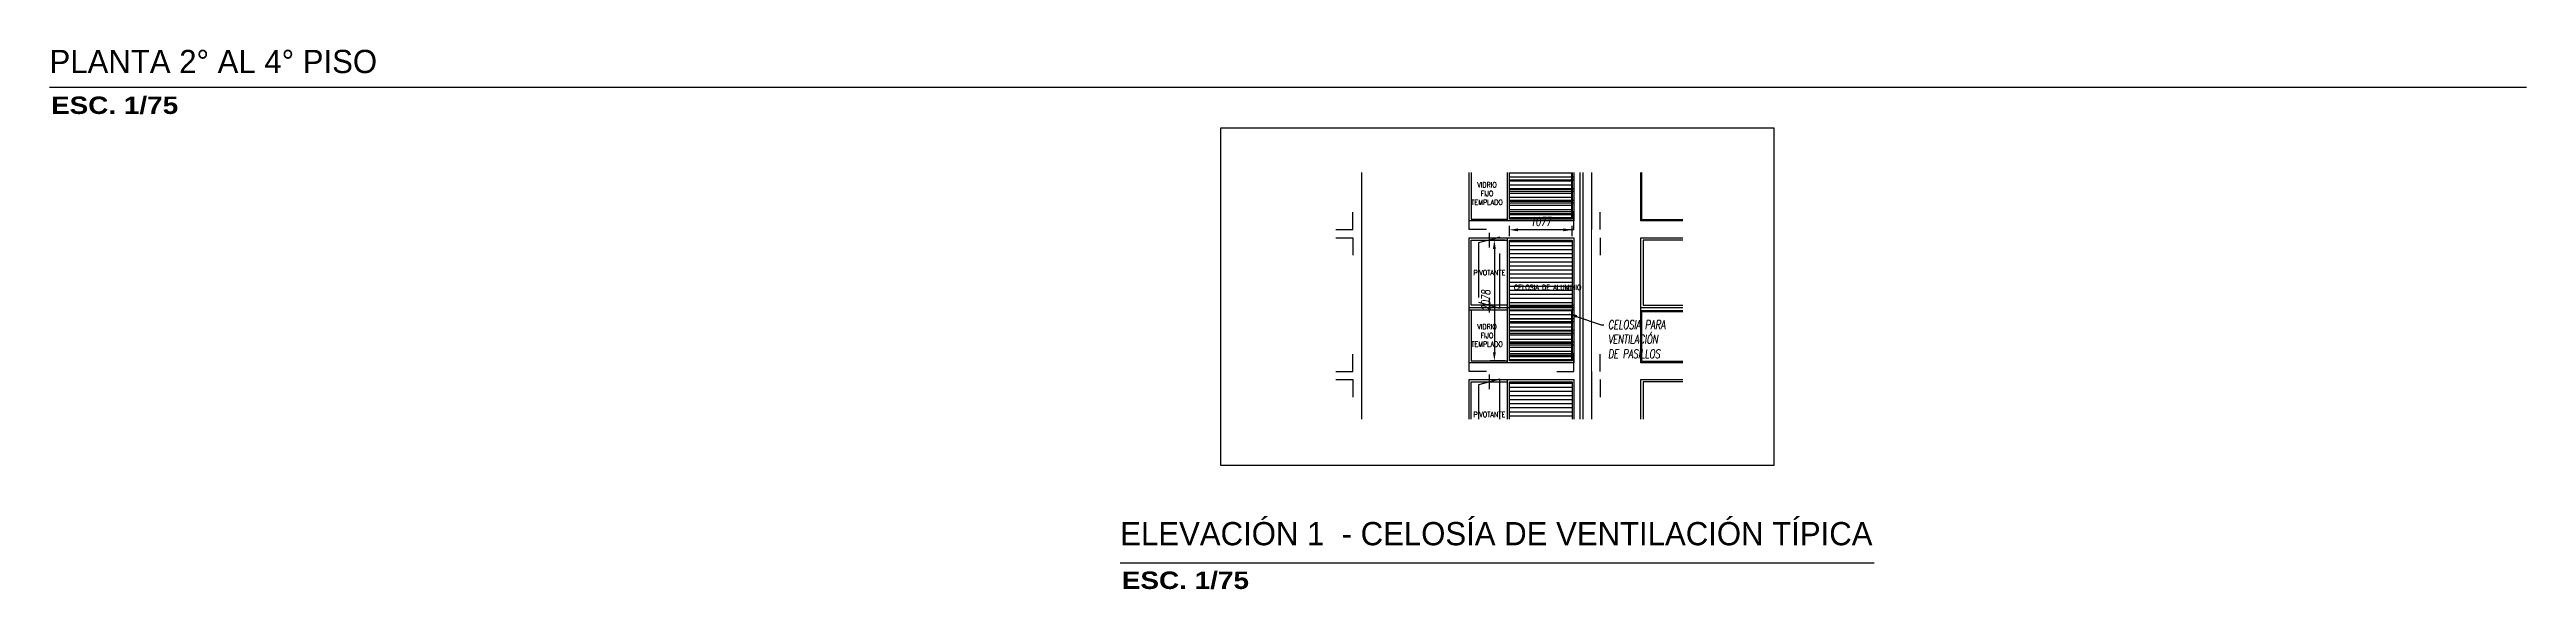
# Model space of a CAD drawing. Header units: millimetres. Extents: x -3 to 53, y -269 to 39.
# Drawn here: x 0 to 42.58, y -29.64 to -20.35 of the extents above; entities that cross this region are included whole.
import ezdxf
from ezdxf import colors
from ezdxf.entities.mleader import LeaderData, LeaderLine
from ezdxf.math import Vec2, Vec3

# ---------------------------------------------------------------- set-up
doc = ezdxf.new("R2010")
doc.units = ezdxf.units.MM
doc.header["$LTSCALE"] = 15
doc.set_wipeout_variables(frame=1)
doc.header["$PDMODE"] = 67
doc.header["$PDSIZE"] = 0.1
doc.linetypes.add('DOT', pattern=[6.35, 0, -6.35])
doc.linetypes.add('HIDDEN2', pattern=[0.1875, 0.125, -0.0625])
doc.layers.get('0').update_dxf_attribs({"color": 250})
doc.layers.get('DEFPOINTS').update_dxf_attribs({"color": 250})
for name, color, linetype in [('01', 250, 'Continuous'), ('A-PROYECCIONES', 250, 'HIDDEN2'), ('A-PROYECCIONES INT.', 250, 'HIDDEN2'), ('A_20_MuroBajo', 250, 'Continuous'), ('A_50_TextoIndicaciones', 252, 'Continuous'), ('A_60_HatchAcabados', 250, 'Continuous'), ('L13 Texto Grande', 150, 'Continuous'), ('L4 Linea mediana', 191, 'Continuous'), ('L6 Linea fina', 141, 'Continuous')]:
    doc.layers.add(name, color=color, linetype=linetype)
doc.layers.add('A-01', color=250, linetype='Continuous', lineweight=0)
doc.layers.add('A-05', color=250, linetype='Continuous', lineweight=20)
doc.styles.add('JNV ING', font='romans.shx', dxfattribs={"width": 0.7, "oblique": 8, "height": 0.15})
doc.styles.add('R160-75', font='', dxfattribs={"height": 0.6})
doc.styles.add('R175-75', font='GOTHIC.TTF', dxfattribs={"height": 0.4})
doc.styles.add('TXT_COTAS', font='romans.shx', dxfattribs={"width": 0.8})
doc.styles.get('R160-75').set_extended_font_data('Arial Black', bold=True)
doc.dimstyles.new('JNV ING.', dxfattribs={"dimtxt": 0.15, "dimasz": 0.15, "dimexe": 0.07, "dimexo": 0.07, "dimgap": 0.07, "dimtad": 2, "dimtoh": 1, "dimdec": 0, "dimlfac": 1000, "dimzin": 0, "dimdsep": 46, "dimtxsty": 'JNV ING', "dimcen": 3, "dimdle": 0.05, "dimclrd": 256, "dimclre": 256, "dimclrt": 12, "dimadec": 0, "dimazin": 0, "dimtfac": 1, "dimtdec": 0, "dimtix": 1, "dimtmove": 2, "dimatfit": 3, "dimfxl": 1, "dimtolj": 1, "dimtzin": 0, "dimarcsym": 0})

msp = doc.modelspace()

# ---------------------------------------------------------------- texts
at = {"layer": 'A_50_TextoIndicaciones', "linetype": 'HIDDEN2', "char_height": 0.09, "attachment_point": 5, "style": 'TXT_COTAS'}
for s, insert, width in [('VIDRIO \\PFIJO TEMPLADO', (24.7086, -22.8252, 0), 0.484728), ('PIVOTANTE', (24.7499, -26.6254, 0), 0.582529)]:
    msp.add_mtext(s, dxfattribs=dict(at, insert=insert, width=width))
at = {"layer": 'L13 Texto Grande', "attachment_point": 1}
for s, insert, char_height, width, style in [('PLANTA 2° AL 4° PISO', (0, -20.3526), 0.4, 16.529649, 'R175-75'), ('ESC. 1/75', (0.0252, -21.1557), 0.3, 10.725123, 'R160-75')]:
    msp.add_mtext(s, dxfattribs=dict(at, insert=insert, char_height=char_height, width=width, style=style))

# ---------------------------------------------------------------- blocks, each defined once
blk = doc.blocks.new('A$C6edc67ee')
at = {"layer": 'L4 Linea mediana'}
blk.add_lwpolyline([(-12.687, 3.686), (-3.168, 3.686), (-3.168, -2.112), (-12.687, -2.112)], close=True, dxfattribs=at)
blk = doc.blocks.new('*D21')
at = {"layer": 'DEFPOINTS', "color": 0, "transparency": 16777216}
for p in [(25.093, -23.449), (25.093, -23.626, 0), (26.17, -23.626, 0)]:
    blk.add_point(p, dxfattribs=at)
at = {"layer": 'L6 Linea fina', "lineweight": -2, "transparency": 16777216}
for p, q in [((25.093, -23.556), (25.093, -23.379)), ((26.17, -23.556), (26.17, -23.379)), ((26.02, -23.449), (25.243, -23.449))]:
    blk.add_line(p, q, dxfattribs=at)
at = {"layer": 'L6 Linea fina', "transparency": 16777216}
for points in [[(25.243, -23.424), (25.243, -23.474), (25.093, -23.449)], [(26.02, -23.424), (26.02, -23.474), (26.17, -23.449)]]:
    blk.add_solid(points, dxfattribs=at)
at = {"layer": 'L6 Linea fina', "color": 12, "transparency": 16777216, "insert": (25.632, -23.304), "char_height": 0.15, "attachment_point": 5, "style": 'JNV ING'}
blk.add_mtext('\\A1;1077', dxfattribs=at)
blk = doc.blocks.new('*D22')
at = {"layer": 'DEFPOINTS', "color": 0, "transparency": 16777216}
for p in [(25.093, -23.626, 0), (24.835, -25.704), (25.093, -25.704, 0)]:
    blk.add_point(p, dxfattribs=at)
at = {"layer": 'L6 Linea fina', "lineweight": -2, "transparency": 16777216}
for p, q in [((25.023, -23.626), (24.765, -23.626)), ((24.835, -23.776), (24.835, -25.554)), ((25.023, -25.704), (24.765, -25.704))]:
    blk.add_line(p, q, dxfattribs=at)
at = {"layer": 'L6 Linea fina', "transparency": 16777216}
for points in [[(24.81, -23.776), (24.86, -23.776), (24.835, -23.626)], [(24.81, -25.554), (24.86, -25.554), (24.835, -25.704)]]:
    blk.add_solid(points, dxfattribs=at)
at = {"layer": 'L6 Linea fina', "color": 12, "transparency": 16777216, "insert": (24.69, -24.665), "char_height": 0.15, "attachment_point": 5, "rotation": 90, "style": 'JNV ING'}
blk.add_mtext('\\A1;2078', dxfattribs=at)
blk = doc.blocks.new('A$C24fb5078')
at = {"layer": 'L13 Texto Grande'}
blk.add_lwpolyline([(-3.627, 0.874), (9.332, 0.874)], dxfattribs=at)
at = {"layer": 'L13 Texto Grande', "attachment_point": 1}
for s, insert, char_height, width, style in [('ELEVACIÓN 1  - CELOSÍA DE VENTILACIÓN TÍPICA', (-3.627, 1.578), 0.4, 16.52965, 'R175-75'), ('ESC. 1/75', (-3.601, 0.726), 0.3, 10.72512, 'R160-75')]:
    blk.add_mtext(s, dxfattribs=dict(at, insert=insert, char_height=char_height, width=width, style=style))

# ---------------------------------------------------------------- hatches: boundary and pattern name
at = {"layer": 'A_60_HatchAcabados'}
h = msp.add_hatch(dxfattribs=at)
h.set_pattern_fill('_USER', color=256, scale=0.07, pattern_type=0)
h.set_pattern_definition([(0, (-243.66079, 9.662505), (0, 0.07), [])])
h.paths.add_polyline_path([(26.1697, -23.2619), (25.0929, -23.2642), (25.0933, -22.4628), (26.17, -22.4605)])
h = msp.add_hatch(dxfattribs=at)
h.set_pattern_fill('_USER', color=256, scale=0.07, pattern_type=0)
h.set_pattern_definition([(0, (-243.66069, 4.782505), (0, 0.07), [])])
h.paths.add_polyline_path([(26.1695, -26.7067), (25.0928, -26.709), (25.0932, -26.0662), (26.1699, -26.0639)])

# ---------------------------------------------------------------- linework, layer by layer
for p, q in [((22.5529, -22.4617, 0), (22.5529, -26.7078, 0)), ((26.3537, -22.4617, 0), (26.3537, -26.7078, 0)), ((26.5028, -22.4617, 0), (26.5028, -23.4456, 0)), ((26.5028, -25.8856, 0), (26.5028, -26.7078, 0))]:
    msp.add_line(p, q)
at = {"elevation": 0}
msp.add_lwpolyline([(26.3029, -22.4617), (26.3029, -26.7078)], dxfattribs=at)
for points in [[(28.0742, -23.2956), (27.3528, -23.2956), (27.3528, -22.4617)], [(28.0742, -25.7356), (27.3528, -25.7356), (27.3528, -23.5856), (28.0742, -23.5856)], [(27.3528, -26.7078), (27.3528, -26.0256), (28.0742, -26.0256)]]:
    msp.add_lwpolyline(points)
at = {"layer": '01', "linetype": 'HIDDEN2'}
for p, q in [((25.0931, -22.5362, 0), (26.1988, -22.5362, 0)), ((25.0931, -22.5862, 0), (26.1988, -22.5862, 0)), ((25.0931, -22.7362, 0), (26.1988, -22.7362, 0)), ((25.0931, -22.7862, 0), (26.1988, -22.7862, 0)), ((25.0931, -22.9362, 0), (26.1988, -22.9362, 0)), ((25.0931, -22.9862, 0), (26.1988, -22.9862, 0)), ((25.0931, -23.1362, 0), (26.1988, -23.1362, 0)), ((25.0931, -23.1862, 0), (26.1988, -23.1862, 0))]:
    msp.add_line(p, q, dxfattribs=at)
at = {"layer": '01'}
for points in [[(28.0742, -23.2756), (27.3728, -23.2756), (27.3728, -22.4617)], [(28.0742, -23.6256), (27.3929, -23.6256), (27.3929, -24.7456), (28.0742, -24.7456)], [(27.3528, -24.7856), (28.0742, -24.7856)], [(27.3528, -24.8356), (28.0742, -24.8356)], [(28.0742, -25.7156), (27.3728, -25.7156), (27.3728, -24.8556), (28.0742, -24.8556)], [(28.0742, -26.0656), (27.3929, -26.0656), (27.3929, -26.7078)]]:
    msp.add_lwpolyline(points, dxfattribs=at)
at = {"layer": 'A-05'}
msp.add_line((26.5028, -22.4617, 0), (26.5028, -26.7078, 0), dxfattribs=at)
at = {"layer": 'A-PROYECCIONES', "ltscale": 0.5}
msp.add_line((24.7444, -25.9405, 0), (24.7444, -26.1905, 0), dxfattribs=at)
at = {"layer": 'A-PROYECCIONES', "ltscale": 0.5, "elevation": 0}
msp.add_lwpolyline([(24.9291, -26.7078), (24.9291, -26.0155), (24.5598, -26.1155), (24.5598, -26.7078)], dxfattribs=at)
at = {"layer": 'A-PROYECCIONES INT.', "ltscale": 0.5, "elevation": 0}
for points in [[(22.1084, -23.4456), (22.4029, -23.4456), (22.4029, -23.1456)], [(22.1084, -23.5856), (22.4029, -23.5856), (22.4029, -23.8856)], [(22.1084, -25.8856), (22.4029, -25.8856), (22.4029, -25.5856)], [(22.1084, -26.0256), (22.4029, -26.0256), (22.4029, -26.3256)]]:
    msp.add_lwpolyline(points, dxfattribs=at)
at = {"layer": 'A-PROYECCIONES INT.', "ltscale": 0.5}
for points in [[(26.6528, -23.4456), (26.6528, -23.1456)], [(26.6528, -23.5856), (26.6528, -23.8856)], [(26.6528, -25.8856), (26.6528, -25.5856)], [(26.6528, -26.0256), (26.6528, -26.3256)]]:
    msp.add_lwpolyline(points, dxfattribs=at)
at = {"layer": 'A_20_MuroBajo', "lineweight": 25, "elevation": 0}
for points in [[(26.2029, -22.4617), (26.2029, -23.2956), (24.4029, -23.2956), (24.4029, -22.4617)], [(24.4028, -26.7078), (24.4028, -26.0255), (26.2028, -26.0255), (26.2028, -26.7078)]]:
    msp.add_lwpolyline(points, dxfattribs=at)
at = {"layer": 'A_60_HatchAcabados'}
for p, q in [((25.0547, -22.4617, 0), (25.0531, -23.2956, 0)), ((24.4359, -26.7078, -0.0001), (24.4359, -26.0647, -0.0001)), ((24.4359, -26.0647, -0.0001), (25.053, -26.0662, 0)), ((25.053, -26.0255, 0), (25.053, -26.7078, 0))]:
    msp.add_line(p, q, dxfattribs=at)
at = {"layer": 'A_60_HatchAcabados', "elevation": 0}
for points in [[(24.436, -22.4617), (24.436, -23.2642), (25.0531, -23.2642)], [(26.17, -22.4617), (26.17, -23.2642), (25.0931, -23.2642), (25.0931, -22.4617)], [(26.1652, -23.2642), (26.1652, -22.4617)], [(25.093, -26.7078), (25.093, -26.0662), (26.1699, -26.0662), (26.1699, -26.7078)]]:
    msp.add_lwpolyline(points, dxfattribs=at)
at = {"layer": 'L13 Texto Grande'}
msp.add_lwpolyline([(0, -20.992), (42.5761, -20.992)], dxfattribs=at)

# ---------------------------------------------------------------- block references
at = {"layer": 'L6 Linea fina'}
msp.add_blockref('A$C24fb5078', (22.032, -30.0537), dxfattribs=at)

msp.set_redraw_order([(e.dxf.handle, doc.entitydb.next_handle()) for e in msp.query("TEXT MTEXT ATTDEF DIMENSION ARC_DIMENSION")])  # texts and dimensions are drawn at this point

# ---------------------------------------------------------------- next in the draw order: wipeouts: each hides what was drawn before it
at = {"linetype": 'DOT'}
msp.add_wipeout([(24.4029, -25.7356), (26.2029, -25.7356), (26.2029, -23.5855), (24.4029, -23.5855)], dxfattribs=at).translate(0, 0, 0).dxf.layer = 'A-01'

# ---------------------------------------------------------------- next in the draw order: hatches: boundary and pattern name
at = {"layer": 'A_60_HatchAcabados'}
h = msp.add_hatch(dxfattribs=at)
h.set_pattern_fill('_USER', color=256, scale=0.07, pattern_type=0)
h.set_pattern_definition([(0, (-243.66074, 7.222505), (0, 0.07), [])])
h.paths.add_polyline_path([(26.1696, -25.7019), (25.0928, -25.7042), (25.0932, -23.6262), (26.17, -23.6239)])

# ---------------------------------------------------------------- next in the draw order: linework, layer by layer
at = {"layer": '01', "linetype": 'HIDDEN2'}
for p, q in [((25.093, -24.8262, 0), (26.1988, -24.8262, 0)), ((25.093, -24.9762, 0), (26.1988, -24.9762, 0)), ((25.093, -25.0262, 0), (26.1988, -25.0262, 0)), ((25.0971, -24.7462, 0), (26.2029, -24.7462, 0)), ((25.093, -25.1762, 0), (26.1988, -25.1762, 0)), ((25.093, -25.2262, 0), (26.1988, -25.2262, 0)), ((25.093, -25.3762, 0), (26.1988, -25.3762, 0)), ((25.093, -25.4262, 0), (26.1988, -25.4262, 0)), ((25.093, -25.5762, 0), (26.1988, -25.5762, 0)), ((25.093, -25.6262, 0), (26.1988, -25.6262, 0))]:
    msp.add_line(p, q, dxfattribs=at)
at = {"layer": 'A-PROYECCIONES', "ltscale": 0.5}
for p, q in [((24.7445, -23.5005, 0), (24.7445, -23.7505, 0)), ((24.7445, -24.6204, 0), (24.7445, -24.8704, 0))]:
    msp.add_line(p, q, dxfattribs=at)
at = {"layer": 'A-PROYECCIONES', "ltscale": 0.5, "elevation": 0}
msp.add_lwpolyline([(24.9291, -23.5755), (24.5599, -23.6755), (24.5599, -24.6954), (24.9291, -24.7954)], close=True, dxfattribs=at)
at = {"layer": 'A-PROYECCIONES INT.', "ltscale": 0.5, "elevation": 0}
for points in [[(24.6974, -23.4456), (24.4029, -23.4456), (24.4029, -23.1456)], [(25.9085, -23.4456), (26.2029, -23.4456), (26.2029, -23.1456)], [(24.6973, -25.8856), (24.4028, -25.8856), (24.4028, -25.5856)], [(25.9084, -25.8856), (26.2029, -25.8856), (26.2029, -25.5856)]]:
    msp.add_lwpolyline(points, dxfattribs=at)
at = {"layer": 'A_20_MuroBajo', "lineweight": 25, "elevation": 0}
msp.add_lwpolyline([(26.2029, -25.7356), (24.4029, -25.7356), (24.4029, -23.5855), (26.2029, -23.5855)], close=True, dxfattribs=at)
at = {"layer": 'A_60_HatchAcabados'}
for p, q in [((24.436, -24.7447, -0.0001), (24.436, -23.6247, -0.0001)), ((24.436, -23.6247, -0.0001), (25.053, -23.6262, 0)), ((25.053, -23.5855, 0), (25.053, -24.7462, 0)), ((24.4029, -24.7862, 0), (26.2029, -24.7862, 0)), ((24.4029, -24.8262, 0), (25.053, -24.8262, 0)), ((25.053, -24.7462, 0), (24.436, -24.7447, -0.0001)), ((25.055, -24.7462, 0), (25.053, -25.7356, 0))]:
    msp.add_line(p, q, dxfattribs=at)
at = {"layer": 'A_60_HatchAcabados', "elevation": 0}
msp.add_lwpolyline([(26.17, -25.7042), (25.093, -25.7042), (25.093, -23.6262), (26.17, -23.6262)], close=True, dxfattribs=at)
for points in [[(24.436, -24.8262), (24.436, -25.7042), (25.053, -25.7042)], [(26.1651, -25.7042), (26.1651, -24.8262)]]:
    msp.add_lwpolyline(points, dxfattribs=at)

# ---------------------------------------------------------------- next in the draw order: block references
at = {"layer": 'L6 Linea fina', "xscale": -1}
msp.add_blockref('A$C6edc67ee', (16.9588, -25.3855), dxfattribs=at)

# ---------------------------------------------------------------- next in the draw order: texts
at = {"layer": 'A_50_TextoIndicaciones', "linetype": 'HIDDEN2', "char_height": 0.09, "attachment_point": 5, "style": 'TXT_COTAS'}
for s, insert, width in [('PIVOTANTE', (24.75, -24.1854, 0), 0.582529), ('CELOSIA DE ALUMINIO ', (25.7513, -24.4389, -0.028), 1.125211), ('VIDRIO \\PFIJO TEMPLADO', (24.7085, -25.2652, 0), 0.484728)]:
    msp.add_mtext(s, dxfattribs=dict(at, insert=insert, width=width))

# ---------------------------------------------------------------- next in the draw order: dimensions: what is measured, and where the dimension line sits
at = {"layer": 'L6 Linea fina'}
for base, p1, p2, angle, picture, middle in [((25.093, -23.4485), (26.17, -23.6262, 0), (25.093, -23.6262, 0), 180, '*D21', (25.6315, -23.3035)), ((24.8345, -25.7042), (25.093, -23.6262, 0), (25.093, -25.7042, 0), 90, '*D22', (24.6895, -24.6652))]:
    dim = msp.add_linear_dim(base=base, p1=p1, p2=p2, angle=angle, dimstyle='JNV ING.', dxfattribs=at)
    dim.commit()
    dim.dimension.update_dxf_attribs({"geometry": picture, "text_midpoint": middle})

# ---------------------------------------------------------------- next in the draw order: leaders
ml = msp.add_multileader_mtext('Standard', dxfattribs=at)
ml.set_content('CELOSIA PARA \\PVENTILACIÓN\\PDE PASILLOS', color=12, style='JNV ING')
ml.set_leader_properties(color=256, linetype='ByLayer', lineweight=-1)
ml.build(insert=Vec2(0, 0))
ml.multileader.update_dxf_attribs({"dogleg_length": 0.05, "arrow_head_size": 0.15})
ctx = ml.context
ctx.base_point, ctx.char_height, ctx.arrow_head_size, ctx.landing_gap_size, ctx.plane_origin = Vec3(26.7185, -25.0809), 0.15, 0.15, 0.07, Vec3(28.5021, -24.9275)
notes = []
notes.append((ctx, [(1, (1, 1, 0), (26.6685, -25.0809), (1, 0), 0.05, [(0, [(26.108, -24.8893)], 0, [])])]))
ctx.mtext.insert, ctx.mtext.flow_direction = Vec3(26.7885, -25.0059), 5
for ctx, leaders in notes:
    for number, flags, end, landing, length, lines in leaders:
        leader = LeaderData()
        leader.index, (leader.has_last_leader_line, leader.has_dogleg_vector, leader.attachment_direction) = number, flags
        leader.last_leader_point, leader.dogleg_vector, leader.dogleg_length = Vec3(end), Vec3(landing), length
        for number, points, colour, breaks in lines:
            line = LeaderLine()
            line.index, line.vertices, line.color, line.breaks = number, Vec3.list(points), colors.encode_raw_color(colour), breaks
            leader.lines.append(line)
        ctx.leaders.append(leader)

doc.saveas('drawing.dxf')
